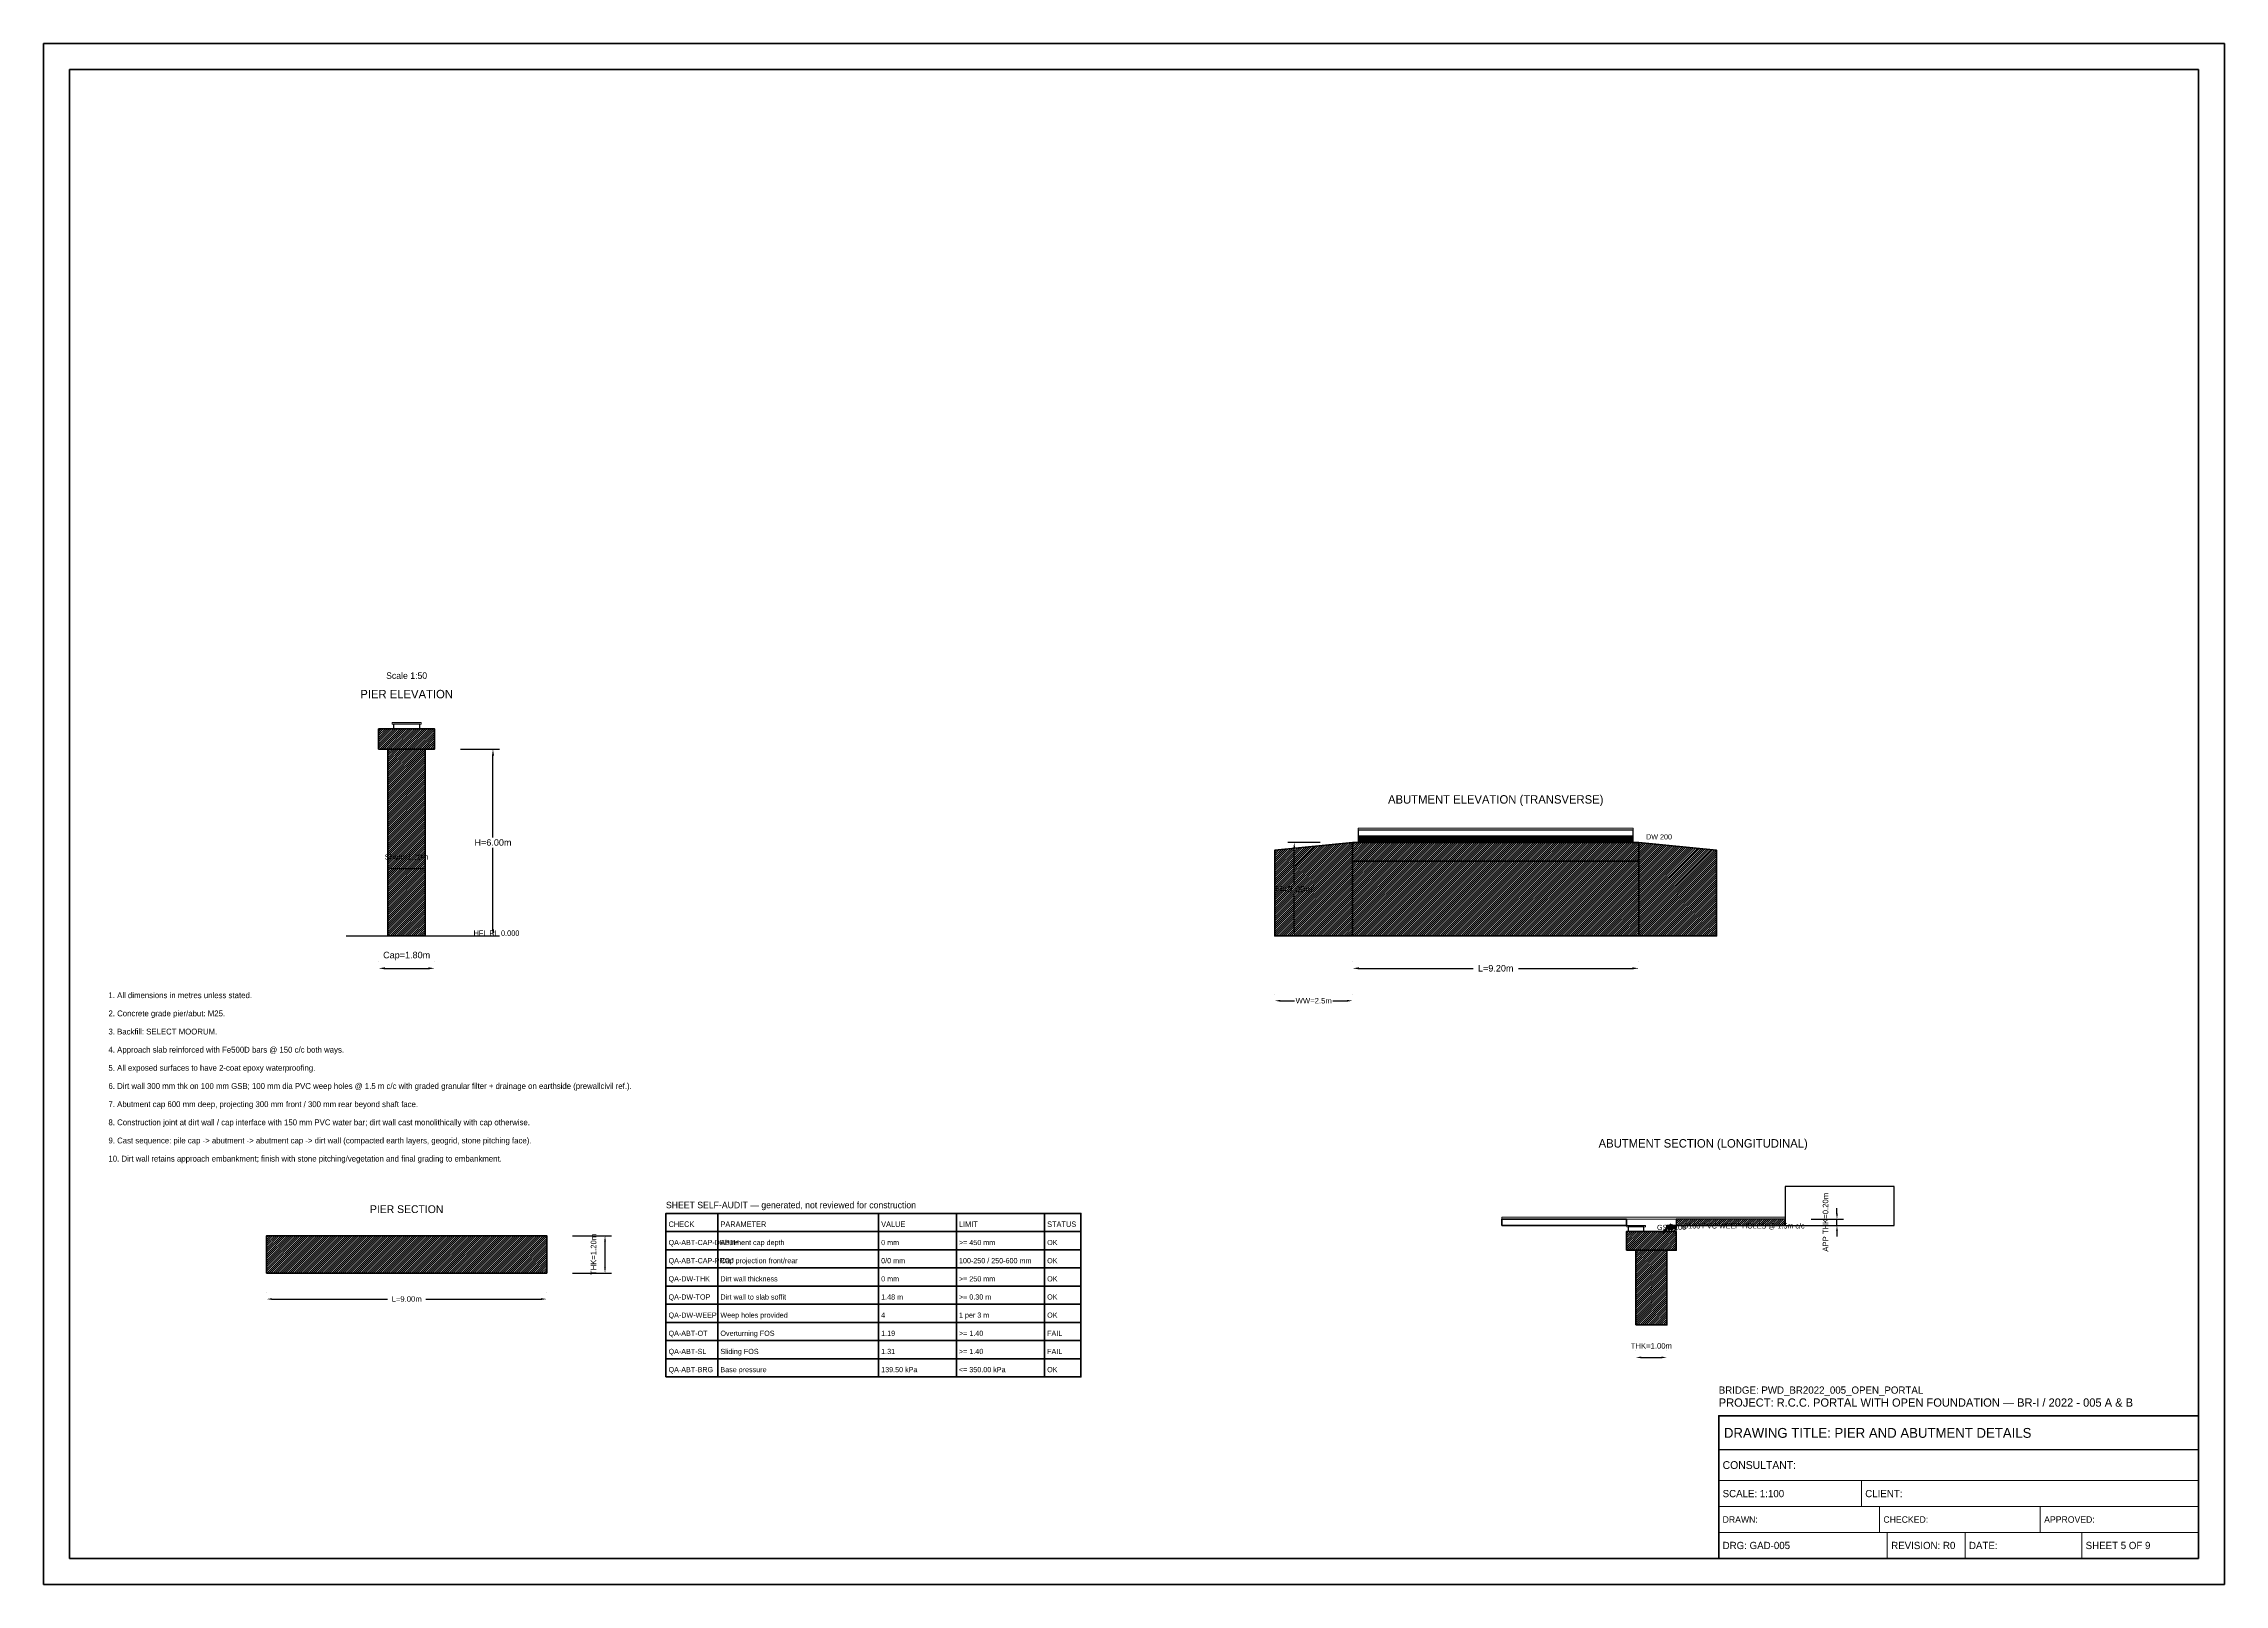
# Model space of a CAD drawing. Header units: metres. Extents: x 0 to 841, y 0 to 594.
import ezdxf
from ezdxf.enums import TextEntityAlignment as Align

# ---------------------------------------------------------------- set-up
doc = ezdxf.new("R2010")
doc.units = ezdxf.units.M
doc.linetypes.add('DASHED', pattern=[0.5, 0.375, -0.125])
for name, color, linetype, lineweight in [('ABUT-PROF', 4, 'Continuous', 50), ('BORDER-INNER', 7, 'Continuous', 35), ('BORDER-OUTER', 7, 'Continuous', 70), ('CIVIL-HFL', 5, 'DASHED', 25), ('CIVIL-ROAD', 7, 'Continuous', 25), ('DIM-LINEAR', 3, 'Continuous', 18), ('STRUC-HATCHING', 8, 'Continuous', 18), ('SUB-ABUT', 3, 'Continuous', 35), ('SUB-BACKFILL', 34, 'Continuous', 18), ('SUB-BEARING', 5, 'Continuous', 25), ('SUB-DIRT-WALL', 3, 'Continuous', 35), ('SUB-PIER', 2, 'Continuous', 35), ('SUPER-DECK', 2, 'Continuous', 50), ('SUPER-WEARING', 8, 'Continuous', 25), ('TEXT-HEADER', 7, 'Continuous', 25), ('TEXT-SPEC', 7, 'Continuous', 13), ('TEXT-TITLE', 7, 'Continuous', 25), ('TITLEBLK-BOX', 7, 'Continuous', 50), ('TITLEBLK-TEXT', 7, 'Continuous', 18)]:
    doc.layers.add(name, color=color, linetype=linetype, lineweight=lineweight)
doc.styles.add('BRIDGE_STD', font='Arial.ttf')
doc.dimstyles.new('pmb100', dxfattribs={"dimtxt": 2.5, "dimasz": 0.9375, "dimexe": 2.5, "dimexo": 2.5, "dimtad": 0, "dimtih": 1, "dimdec": 0, "dimtxsty": 'BRIDGE_STD', "dimcen": 2.5, "dimazin": 3, "dimtfac": 1, "dimtmove": 0, "dimatfit": 3})

msp = doc.modelspace()

# ---------------------------------------------------------------- hatches: boundary and pattern name
at = {"layer": 'STRUC-HATCHING'}
h = msp.add_hatch(dxfattribs=at)
h.set_pattern_fill('ANSI31', scale=0.18)
h.paths.add_polyline_path([(129.2, 322), (150.8, 322), (150.8, 329.8), (129.2, 329.8)])
h = msp.add_hatch(dxfattribs=at)
h.set_pattern_fill('ANSI31', scale=0.18)
h.paths.add_polyline_path([(132.8, 250), (147.2, 250), (147.2, 322), (132.8, 322)])
h = msp.add_hatch(dxfattribs=at)
h.set_pattern_fill('ANSI31', scale=0.18)
h.paths.add_polyline_path([(504.8, 286), (474.8, 283), (474.8, 250), (504.8, 250)])
h = msp.add_hatch(dxfattribs=at)
h.set_pattern_fill('ANSI31', scale=0.18)
h.paths.add_polyline_path([(504.8, 278.8), (615.2, 278.8), (615.2, 286), (504.8, 286)])
h = msp.add_hatch(dxfattribs=at)
h.set_pattern_fill('ANSI31', scale=0.12)
h.paths.add_polyline_path([(507.01, 286), (612.99, 286), (612.99, 288.4), (507.01, 288.4)])
h = msp.add_hatch(dxfattribs=at)
h.set_pattern_fill('ANSI31', scale=0.18)
h.paths.add_polyline_path([(615.2, 286), (645.2, 283), (645.2, 250), (615.2, 250)])
h = msp.add_hatch(dxfattribs=at)
h.set_pattern_fill('ANSI31', scale=0.18)
h.paths.add_polyline_path([(504.8, 278.8), (615.2, 278.8), (615.2, 250), (504.8, 250)])
h = msp.add_hatch(dxfattribs=at)
h.set_pattern_fill('ANSI31', scale=0.18)
h.paths.add_polyline_path([(610.4, 128.8), (629.6, 128.8), (629.6, 136), (610.4, 136)])
h = msp.add_hatch(dxfattribs=at)
h.set_pattern_fill('ANSI31', scale=0.12)
h.paths.add_polyline_path([(626, 137.2), (629.6, 137.2), (629.6, 138.4), (626, 138.4)])
h = msp.add_hatch(dxfattribs=at)
h.set_pattern_fill('ANSI31', scale=0.24)
h.paths.add_polyline_path([(626, 136), (629.6, 136), (629.6, 137.2), (626, 137.2)])
h = msp.add_hatch(dxfattribs=at)
h.set_pattern_fill('ANSI31', scale=0.18)
h.paths.add_polyline_path([(629.6, 138.4), (671.6, 138.4), (671.6, 140.8), (629.6, 140.8)])
h = msp.add_hatch(dxfattribs=at)
h.set_pattern_fill('ANSI31', scale=0.18)
h.paths.add_polyline_path([(86, 120), (194, 120), (194, 134.4), (86, 134.4)])
h = msp.add_hatch(dxfattribs=at)
h.set_pattern_fill('ANSI31', scale=0.18)
h.paths.add_polyline_path([(614, 100), (626, 100), (626, 128.8), (614, 128.8)])

# ---------------------------------------------------------------- linework, layer by layer
at = {"layer": 'ABUT-PROF', "color": 4, "linetype": 'DASHED'}
msp.add_line((504.8, 286), (615.2, 286), dxfattribs=at)
at = {"layer": 'ABUT-PROF', "lineweight": 30}
msp.add_lwpolyline([(507.01, 286), (612.99, 286), (612.99, 288.4), (507.01, 288.4), (507.01, 286)], dxfattribs=at)
at = {"layer": 'ABUT-PROF', "lineweight": 40}
msp.add_lwpolyline([(626, 137.2), (629.6, 137.2), (629.6, 138.4), (626, 138.4), (626, 137.2)], dxfattribs=at)
at = {"layer": 'ABUT-PROF', "color": 4}
for centre in [(560, 287.6), (560, 286.8), (627.8, 138), (627.8, 137.6)]:
    msp.add_circle(centre, 0.6, dxfattribs=at)
at = {"layer": 'BORDER-INNER'}
msp.add_lwpolyline([(10, 10), (831, 10), (831, 584), (10, 584), (10, 10)], dxfattribs=at)
at = {"layer": 'BORDER-OUTER'}
msp.add_lwpolyline([(0, 0), (841, 0), (841, 594), (0, 594), (0, 0)], dxfattribs=at)
at = {"layer": 'CIVIL-HFL', "color": 5}
msp.add_line((116.7, 250), (163.3, 250), dxfattribs=at)
at = {"layer": 'CIVIL-ROAD', "lineweight": 25}
for points in [[(507.01, 288.4), (612.99, 288.4), (612.99, 290.8), (507.01, 290.8), (507.01, 288.4)], [(629.6, 138.4), (671.6, 138.4), (671.6, 140.8), (629.6, 140.8), (629.6, 138.4)]]:
    msp.add_lwpolyline(points, dxfattribs=at)
at = {"layer": 'SUB-ABUT', "lineweight": 35}
for points in [[(504.8, 286), (474.8, 283), (474.8, 250), (504.8, 250), (504.8, 286)], [(615.2, 286), (645.2, 283), (645.2, 250), (615.2, 250), (615.2, 286)]]:
    msp.add_lwpolyline(points, dxfattribs=at)
at = {"layer": 'SUB-ABUT', "lineweight": 50}
for points in [[(504.8, 278.8), (615.2, 278.8), (615.2, 286), (504.8, 286), (504.8, 278.8)], [(504.8, 278.8), (615.2, 278.8), (615.2, 250), (504.8, 250), (504.8, 278.8)], [(610.4, 128.8), (629.6, 128.8), (629.6, 136), (610.4, 136), (610.4, 128.8)], [(614, 100), (626, 100), (626, 128.8), (614, 128.8), (614, 100)]]:
    msp.add_lwpolyline(points, dxfattribs=at)
at = {"layer": 'SUB-ABUT', "lineweight": 25}
msp.add_lwpolyline([(671.6, 138.4), (713.6, 138.4), (713.6, 153.4), (671.6, 153.4), (671.6, 138.4)], dxfattribs=at)
at = {"layer": 'SUB-BACKFILL', "lineweight": 20}
msp.add_lwpolyline([(626, 136), (629.6, 136), (629.6, 137.2), (626, 137.2), (626, 136)], dxfattribs=at)
at = {"layer": 'SUB-BEARING', "lineweight": 15}
for points in [[(134.36, 331.6), (145.64, 331.6), (145.64, 332.32), (134.36, 332.32), (134.36, 331.6)], [(610.52, 137.8), (617.72, 137.8), (617.72, 138.4), (610.52, 138.4), (610.52, 137.8)]]:
    msp.add_lwpolyline(points, dxfattribs=at)
at = {"layer": 'SUB-BEARING', "lineweight": 25}
for points in [[(517.76, 286), (524.96, 286), (524.96, 287.8), (517.76, 287.8), (517.76, 286)], [(556.4, 286), (563.6, 286), (563.6, 287.8), (556.4, 287.8), (556.4, 286)], [(595.04, 286), (602.24, 286), (602.24, 287.8), (595.04, 287.8), (595.04, 286)], [(611.12, 136), (617.12, 136), (617.12, 137.8), (611.12, 137.8), (611.12, 136)]]:
    msp.add_lwpolyline(points, dxfattribs=at)
at = {"layer": 'SUB-DIRT-WALL', "lineweight": 18}
for p, q in [((624.5, 136.06), (627.5, 139.06)), ((624.5, 135.34), (627.5, 138.34))]:
    msp.add_line(p, q, dxfattribs=at)
at = {"layer": 'SUB-DIRT-WALL', "lineweight": 35}
msp.add_line((626, 136), (629.6, 136), dxfattribs=at)
at = {"layer": 'SUB-PIER', "lineweight": 50}
for points in [[(129.2, 322), (150.8, 322), (150.8, 329.8), (129.2, 329.8), (129.2, 322)], [(132.8, 250), (147.2, 250), (147.2, 322), (132.8, 322), (132.8, 250)]]:
    msp.add_lwpolyline(points, dxfattribs=at)
at = {"layer": 'SUB-PIER', "lineweight": 30}
msp.add_lwpolyline([(134.96, 329.8), (145.04, 329.8), (145.04, 331.6), (134.96, 331.6), (134.96, 329.8)], dxfattribs=at)
at = {"layer": 'SUB-PIER', "lineweight": 40}
msp.add_lwpolyline([(86, 120), (194, 120), (194, 134.4), (86, 134.4), (86, 120)], dxfattribs=at)
at = {"layer": 'SUPER-DECK', "lineweight": 40}
msp.add_lwpolyline([(562.4, 138.4), (610.4, 138.4), (610.4, 140.8), (562.4, 140.8), (562.4, 138.4)], dxfattribs=at)
at = {"layer": 'SUPER-WEARING', "lineweight": 20}
for points in [[(507.01, 290.8), (612.99, 290.8), (612.99, 291.58), (507.01, 291.58), (507.01, 290.8)], [(562.4, 140.8), (671.6, 140.8), (671.6, 141.58), (562.4, 141.58), (562.4, 140.8)]]:
    msp.add_lwpolyline(points, dxfattribs=at)
at = {"layer": 'TITLEBLK-BOX'}
for points in [[(240, 136), (260, 136), (260, 143), (240, 143), (240, 136)], [(260, 136), (322, 136), (322, 143), (260, 143), (260, 136)], [(322, 136), (352, 136), (352, 143), (322, 143), (322, 136)], [(352, 136), (386, 136), (386, 143), (352, 143), (352, 136)], [(386, 136), (400, 136), (400, 143), (386, 143), (386, 136)], [(240, 129), (260, 129), (260, 136), (240, 136), (240, 129)], [(260, 129), (322, 129), (322, 136), (260, 136), (260, 129)], [(322, 129), (352, 129), (352, 136), (322, 136), (322, 129)], [(352, 129), (386, 129), (386, 136), (352, 136), (352, 129)], [(386, 129), (400, 129), (400, 136), (386, 136), (386, 129)], [(240, 122), (260, 122), (260, 129), (240, 129), (240, 122)], [(260, 122), (322, 122), (322, 129), (260, 129), (260, 122)], [(322, 122), (352, 122), (352, 129), (322, 129), (322, 122)], [(352, 122), (386, 122), (386, 129), (352, 129), (352, 122)], [(386, 122), (400, 122), (400, 129), (386, 129), (386, 122)], [(240, 115), (260, 115), (260, 122), (240, 122), (240, 115)], [(260, 115), (322, 115), (322, 122), (260, 122), (260, 115)], [(322, 115), (352, 115), (352, 122), (322, 122), (322, 115)], [(352, 115), (386, 115), (386, 122), (352, 122), (352, 115)], [(386, 115), (400, 115), (400, 122), (386, 122), (386, 115)], [(240, 108), (260, 108), (260, 115), (240, 115), (240, 108)], [(260, 108), (322, 108), (322, 115), (260, 115), (260, 108)], [(322, 108), (352, 108), (352, 115), (322, 115), (322, 108)], [(352, 108), (386, 108), (386, 115), (352, 115), (352, 108)], [(386, 108), (400, 108), (400, 115), (386, 115), (386, 108)], [(240, 101), (260, 101), (260, 108), (240, 108), (240, 101)], [(240, 94), (260, 94), (260, 101), (240, 101), (240, 94)], [(260, 101), (322, 101), (322, 108), (260, 108), (260, 101)], [(260, 94), (322, 94), (322, 101), (260, 101), (260, 94)], [(322, 101), (352, 101), (352, 108), (322, 108), (322, 101)], [(322, 94), (352, 94), (352, 101), (322, 101), (322, 94)], [(352, 101), (386, 101), (386, 108), (352, 108), (352, 101)], [(352, 94), (386, 94), (386, 101), (352, 101), (352, 94)], [(386, 101), (400, 101), (400, 108), (386, 108), (386, 101)], [(386, 94), (400, 94), (400, 101), (386, 101), (386, 94)], [(240, 87), (260, 87), (260, 94), (240, 94), (240, 87)], [(260, 87), (322, 87), (322, 94), (260, 94), (260, 87)], [(322, 87), (352, 87), (352, 94), (322, 94), (322, 87)], [(352, 87), (386, 87), (386, 94), (352, 94), (352, 87)], [(386, 87), (400, 87), (400, 94), (386, 94), (386, 87)], [(240, 80), (260, 80), (260, 87), (240, 87), (240, 80)], [(260, 80), (322, 80), (322, 87), (260, 87), (260, 80)], [(322, 80), (352, 80), (352, 87), (322, 87), (322, 80)], [(352, 80), (386, 80), (386, 87), (352, 87), (352, 80)], [(386, 80), (400, 80), (400, 87), (386, 87), (386, 80)]]:
    msp.add_lwpolyline(points, dxfattribs=at)
at = {"layer": 'TITLEBLK-BOX', "lineweight": 50}
msp.add_lwpolyline([(646, 10), (831, 10), (831, 65), (646, 65), (646, 10)], dxfattribs=at)
at = {"layer": 'TITLEBLK-BOX', "lineweight": 30}
msp.add_lwpolyline([(646, 52), (831, 52), (831, 65), (646, 65), (646, 52)], dxfattribs=at)
at = {"layer": 'TITLEBLK-BOX', "lineweight": 18}
for points in [[(646, 40), (831, 40), (831, 52), (646, 52), (646, 40)], [(646, 30), (701, 30), (701, 40), (646, 40), (646, 30)], [(701, 30), (831, 30), (831, 40), (701, 40), (701, 30)], [(646, 20), (708, 20), (708, 30), (646, 30), (646, 20)], [(708, 20), (770, 20), (770, 30), (708, 30), (708, 20)], [(770, 20), (831, 20), (831, 30), (770, 30), (770, 20)], [(646, 10), (711, 10), (711, 20), (646, 20), (646, 10)], [(711, 10), (741, 10), (741, 20), (711, 20), (711, 10)], [(741, 10), (786, 10), (786, 20), (741, 20), (741, 10)], [(786, 10), (831, 10), (831, 20), (786, 20), (786, 10)]]:
    msp.add_lwpolyline(points, dxfattribs=at)

# ---------------------------------------------------------------- texts
at = {"layer": 'CIVIL-HFL', "color": 5}
msp.add_text('HFL RL 0.000', height=2.125, dxfattribs=at).set_placement((165.8, 250))
at = {"layer": 'TEXT-HEADER'}
for s, height, p in [('PIER ELEVATION', 3.25, (140, 341.6)), ('ABUTMENT ELEVATION (TRANSVERSE)', 3.25, (560, 301)), ('ABUTMENT SECTION (LONGITUDINAL)', 3.25, (640, 168.4)), ('PIER SECTION', 3, (140, 143.15))]:
    msp.add_text(s, height=height, dxfattribs=at).set_placement(p, align=Align.CENTER)
for s, height, p in [('SHEET SELF-AUDIT — generated, not reviewed for construction', 2.5, (240, 145)), ('CHECK', 2.125, (241, 137.8)), ('PARAMETER', 2.125, (261, 137.8)), ('VALUE', 2.125, (323, 137.8)), ('LIMIT', 2.125, (353, 137.8)), ('STATUS', 2.125, (387, 137.8))]:
    msp.add_text(s, height=height, dxfattribs=at).set_placement(p)
at = {"layer": 'TEXT-SPEC'}
for s, height, p in [('Scale 1:50', 2.5, (140, 349.1)), ('GSB 100', 2, (627.8, 136.6))]:
    msp.add_text(s, height=height, dxfattribs=at).set_placement(p, align=Align.CENTER)
at = {"layer": 'TEXT-SPEC', "color": 4}
for s, p in [('DW 200', (617.99, 287.2)), ('Ø100 PVC WEEP HOLES @ 1.5m c/c', (632.1, 137.2))]:
    msp.add_text(s, height=2, dxfattribs=at).set_placement(p)
at = {"layer": 'TEXT-SPEC'}
for s, p in [('1. All dimensions in metres unless stated.', (25, 226)), ('2. Concrete grade pier/abut: M25.', (25, 219)), ('3. Backfill: SELECT MOORUM.', (25, 212)), ('4. Approach slab reinforced with Fe500D bars @ 150 c/c both ways.', (25, 205)), ('5. All exposed surfaces to have 2-coat epoxy waterproofing.', (25, 198)), ('6. Dirt wall 300 mm thk on 100 mm GSB; 100 mm dia PVC weep holes @ 1.5 m c/c with graded granular filter + drainage on earthside (prewallcivil ref.).', (25, 191)), ('7. Abutment cap 600 mm deep, projecting 300 mm front / 300 mm rear beyond shaft face.', (25, 184)), ('8. Construction joint at dirt wall / cap interface with 150 mm PVC water bar; dirt wall cast monolithically with cap otherwise.', (25, 177)), ('9. Cast sequence: pile cap -> abutment -> abutment cap -> dirt wall (compacted earth layers, geogrid, stone pitching face).', (25, 170)), ('10. Dirt wall retains approach embankment; finish with stone pitching/vegetation and final grading to embankment.', (25, 163))]:
    msp.add_text(s, height=2.25, dxfattribs=at).set_placement(p)
at = {"layer": 'TEXT-SPEC', "color": 3}
for s, p in [('QA-ABT-CAP-DEPTH', (241, 130.8)), ('Abutment cap depth', (261, 130.8)), ('0 mm', (323, 130.8)), ('>= 450 mm', (353, 130.8)), ('OK', (387, 130.8)), ('QA-ABT-CAP-PROJ', (241, 123.8)), ('QA-DW-THK', (241, 116.8)), ('Cap projection front/rear', (261, 123.8)), ('Dirt wall thickness', (261, 116.8)), ('0/0 mm', (323, 123.8)), ('0 mm', (323, 116.8)), ('>= 250 mm', (353, 116.8)), ('100-250 / 250-600 mm', (353, 123.8)), ('OK', (387, 123.8)), ('OK', (387, 116.8)), ('QA-DW-TOP', (241, 109.8)), ('Dirt wall to slab soffit', (261, 109.8)), ('1.48 m', (323, 109.8)), ('>= 0.30 m', (353, 109.8)), ('OK', (387, 109.8)), ('QA-DW-WEEP', (241, 102.8)), ('Weep holes provided', (261, 102.8)), ('4', (323, 102.8)), ('1 per 3 m', (353, 102.8)), ('OK', (387, 102.8)), ('QA-ABT-BRG', (241, 81.8)), ('Base pressure', (261, 81.8)), ('139.50 kPa', (323, 81.8)), ('<= 350.00 kPa', (353, 81.8)), ('OK', (387, 81.8))]:
    msp.add_text(s, height=2, dxfattribs=at).set_placement(p)
at = {"layer": 'TEXT-SPEC', "color": 1}
for s, p in [('QA-ABT-OT', (241, 95.8)), ('Overturning FOS', (261, 95.8)), ('1.19', (323, 95.8)), ('>= 1.40', (353, 95.8)), ('FAIL', (387, 95.8)), ('QA-ABT-SL', (241, 88.8)), ('Sliding FOS', (261, 88.8)), ('1.31', (323, 88.8)), ('>= 1.40', (353, 88.8)), ('FAIL', (387, 88.8))]:
    msp.add_text(s, height=2, dxfattribs=at).set_placement(p)
at = {"layer": 'TEXT-TITLE'}
for s, height, p in [('PROJECT: R.C.C. PORTAL WITH OPEN FOUNDATION — BR-I / 2022 - 005 A & B', 3.2, (646, 68.5)), ('DRAWING TITLE: PIER AND ABUTMENT DETAILS', 3.8, (648, 56.5))]:
    msp.add_text(s, height=height, dxfattribs=at).set_placement(p)
at = {"layer": 'TITLEBLK-TEXT'}
for s, height, p in [('BRIDGE: PWD_BR2022_005_OPEN_PORTAL', 2.8, (646, 73.5)), ('CONSULTANT: ', 3, (647.5, 44.5)), ('SCALE: 1:100', 2.8, (647.5, 33.6)), ('CLIENT: ', 2.8, (702.5, 33.6)), ('DRAWN: ', 2.5, (647.5, 23.75)), ('CHECKED: ', 2.5, (709.5, 23.75)), ('APPROVED: ', 2.5, (771.5, 23.75)), ('DRG: GAD-005', 2.8, (647.5, 13.6)), ('REVISION: R0', 2.8, (712.5, 13.6)), ('DATE: ', 2.8, (742.5, 13.6)), ('SHEET 5 OF 9', 2.8, (787.5, 13.6))]:
    msp.add_text(s, height=height, dxfattribs=at).set_placement(p)

# ---------------------------------------------------------------- dimensions: what is measured, and where the dimension line sits
at = {"layer": 'DIM-LINEAR'}
for base, p1, p2, text, override in [((173.3, 250), (158.3, 250), (158.3, 322), 'H=6.00m', {"dimtxt": 2.5, "dimasz": 2.5, "dimgap": 1, "dimclrt": 3}), ((482.3, 250), (494.8, 250), (494.8, 286), 'H=3.00m', {"dimtxt": 2.5, "dimasz": 2.5, "dimgap": 1, "dimclrt": 3}), ((691.6, 138.4), (679.1, 138.4), (679.1, 140.8), 'APP THK=0.20m', {"dimtxt": 2.125, "dimasz": 2.125, "dimgap": 0.85, "dimclrt": 3}), ((216.5, 120), (201.5, 120), (201.5, 134.4), 'THK=1.20m', {"dimtxt": 2.125, "dimasz": 2.125, "dimgap": 0.85, "dimclrt": 3})]:
    msp.add_linear_dim(base=base, p1=p1, p2=p2, angle=90, text=text, dimstyle='pmb100', override=override, dxfattribs=at).render()
for base, p1, p2, text, override in [((132.8, 276), (132.8, 286), (147.2, 286), 'Shaft=1.20m', {"dimtxt": 2.125, "dimasz": 2.125, "dimgap": 0.85, "dimclrt": 3}), ((129.2, 237.5), (129.2, 237.5), (150.8, 237.5), 'Cap=1.80m', {"dimtxt": 2.5, "dimasz": 2.5, "dimgap": 1, "dimclrt": 3}), ((504.8, 237.5), (504.8, 237.5), (615.2, 237.5), 'L=9.20m', {"dimtxt": 2.5, "dimasz": 2.5, "dimgap": 1, "dimclrt": 3}), ((474.8, 225), (474.8, 225), (504.8, 225), 'WW=2.5m', {"dimtxt": 2.125, "dimasz": 2.125, "dimgap": 0.85, "dimclrt": 3}), ((86, 110), (86, 110), (194, 110), 'L=9.00m', {"dimtxt": 2.125, "dimasz": 2.125, "dimgap": 0.85, "dimclrt": 3}), ((614, 87.5), (614, 87.5), (626, 87.5), 'THK=1.00m', {"dimtxt": 2.125, "dimasz": 2.125, "dimgap": 0.85, "dimclrt": 3})]:
    msp.add_linear_dim(base=base, p1=p1, p2=p2, text=text, dimstyle='pmb100', override=override, dxfattribs=at).render()

doc.saveas('drawing.dxf')
